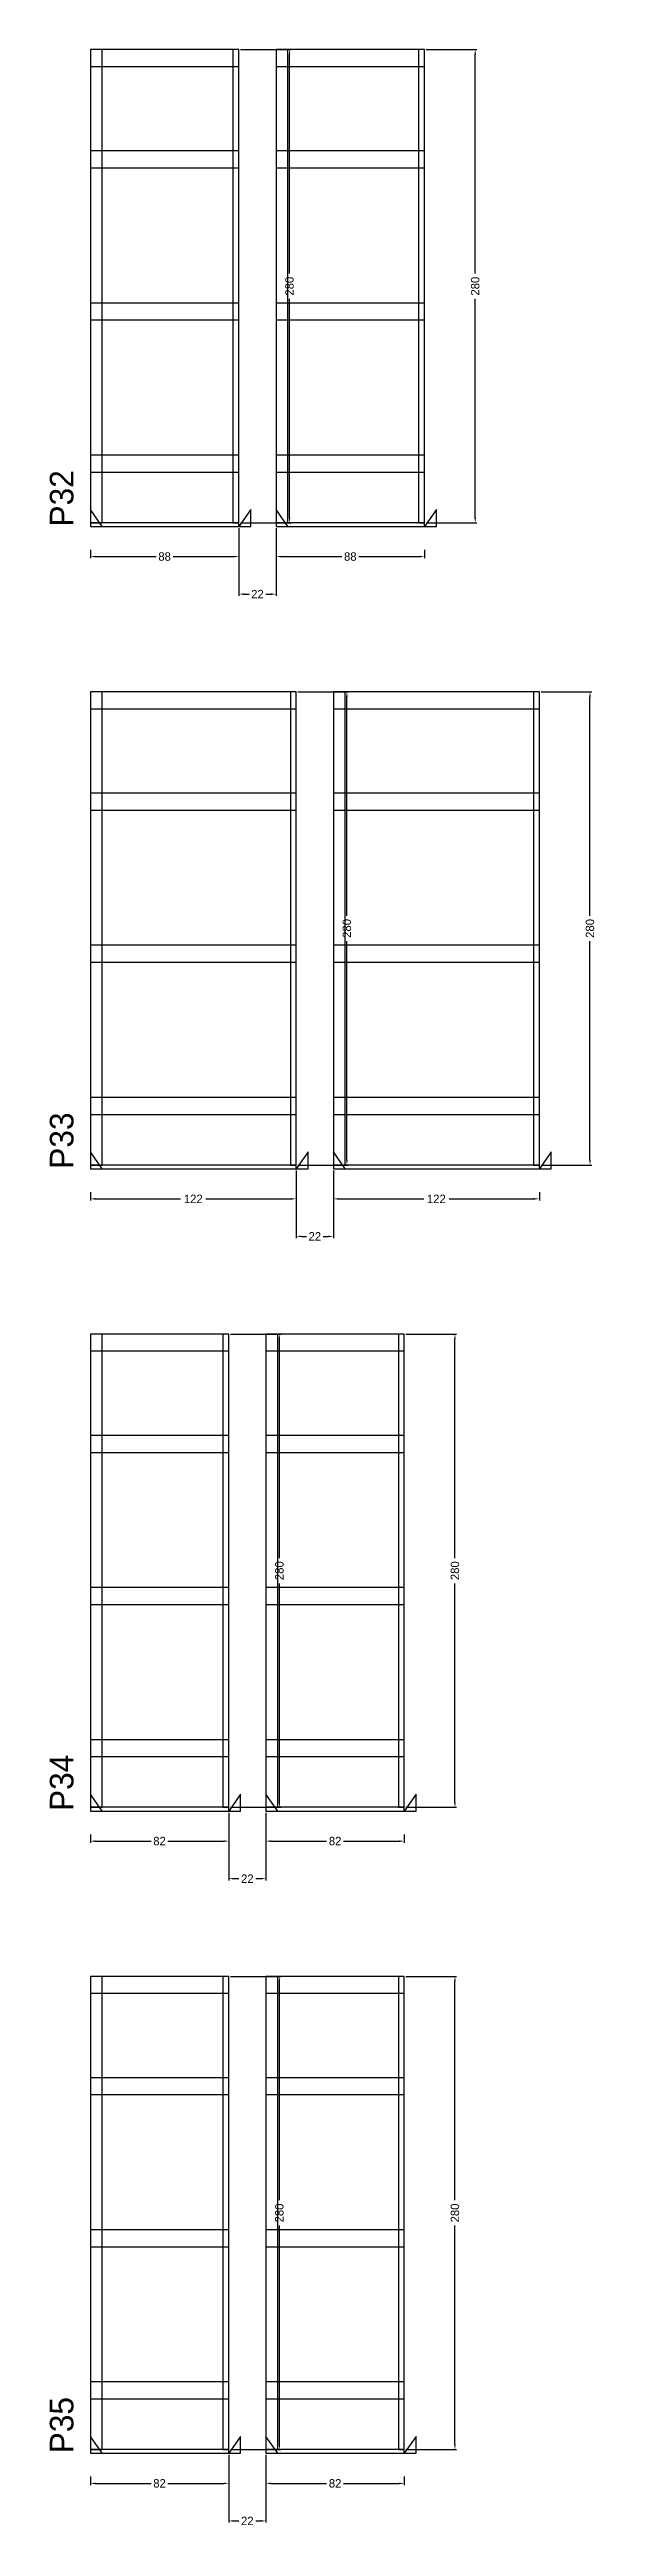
# Model space of a CAD drawing. Header units: centimetres. Extents: x -7000 to 4307, y -13306 to 295.
# Drawn here: x 3976 to 4299, y -12963 to -11498 of the extents above; entities that cross this region are included whole.
import ezdxf

# ---------------------------------------------------------------- set-up
doc = ezdxf.new("R2010")
doc.units = ezdxf.units.CM
for name, color, linetype in [('COTA', 241, 'Continuous'), ('NOMENCLATURA', 7, 'Continuous'), ('SARR_2.2x10', 60, 'Continuous'), ('SARR_2.2x7', 40, 'Continuous'), ('SARR_3.5x7', 81, 'Continuous')]:
    doc.layers.add(name, color=color, linetype=linetype)
doc.dimstyles.new('PAINEL-NOVA', dxfattribs={"dimtxt": 5, "dimasz": 3, "dimexe": 1, "dimexo": 1, "dimgap": 1, "dimtad": 1, "dimcen": 2.5, "dimazin": 3, "dimtfac": 1, "dimtmove": 0, "dimatfit": 3})

msp = doc.modelspace()

# ---------------------------------------------------------------- texts
at = {"layer": 'NOMENCLATURA'}
for s, p in [('P32', (3990, -11780)), ('P33', (3990, -12160)), ('P34', (3990, -12540)), ('P35', (3990, -12920))]:
    msp.add_text(s, height=14, rotation=90, dxfattribs=at).set_placement(p)

# ---------------------------------------------------------------- blocks, each defined once
blk = doc.blocks.new('_CLOSEDFILLED')
at = {"color": 0, "linetype": 'BYBLOCK'}
blk.add_solid([(-1, 0.16), (0, 0), (-1, -0.16)], dxfattribs=at)
blk = doc.blocks.new('*D1177')
for p, q in [((4000, -12933.8), (4000, -12938.8)), ((4003, -12937.8), (4036, -12937.8)), ((4046, -12937.8), (4079, -12937.8)), ((4082, -12933.8), (4082, -12938.8))]:
    blk.add_line(p, q)
at = {"layer": 'Defpoints'}
for p in [(4000, -12932.8), (4000, -12937.8), (4082, -12932.8)]:
    blk.add_point(p, dxfattribs=at)
at = {"layer": 'SARR_2.2x10', "xscale": 3, "yscale": 3, "rotation": 180}
blk.add_blockref('_CLOSEDFILLED', (4000, -12937.8), dxfattribs=at)
at = {"layer": 'SARR_2.2x10', "xscale": 3, "yscale": 3}
blk.add_blockref('_CLOSEDFILLED', (4082, -12937.8), dxfattribs=at)
at = {"layer": 'SARR_2.2x10', "insert": (4041, -12937.8), "char_height": 5, "attachment_point": 5}
blk.add_mtext('82', dxfattribs=at)
blk = doc.blocks.new('*D1178')
for p, q in [((4083, -12637.8), (4113, -12637.8)), ((4112, -12770.3), (4112, -12640.8)), ((4112, -12914.8), (4112, -12785.3)), ((4083, -12917.8), (4113, -12917.8))]:
    blk.add_line(p, q)
at = {"layer": 'Defpoints'}
for p in [(4082, -12637.8), (4082, -12917.8), (4112, -12917.8)]:
    blk.add_point(p, dxfattribs=at)
at = {"layer": 'SARR_2.2x10', "xscale": 3, "yscale": 3}
for p, rotation in [((4112, -12637.8), 90), ((4112, -12917.8), 270)]:
    blk.add_blockref('_CLOSEDFILLED', p, dxfattribs=dict(at, rotation=rotation))
at = {"layer": 'SARR_2.2x10', "insert": (4112, -12777.8), "char_height": 5, "attachment_point": 5, "rotation": 90}
blk.add_mtext('280', dxfattribs=at)
blk = doc.blocks.new('GRA-E')
at = {"layer": 'SARR_2.2x7'}
blk.add_lwpolyline([(0, 0), (7, 0), (0, 10)], close=True, dxfattribs=at)
blk = doc.blocks.new('GRA-D')
at = {"layer": 'SARR_2.2x7'}
blk.add_lwpolyline([(0, 0), (7, 0), (7, 10)], close=True, dxfattribs=at)
blk = doc.blocks.new('*D1179')
for p, q in [((4104, -12933.8), (4104, -12938.8)), ((4107, -12937.8), (4140, -12937.8)), ((4150, -12937.8), (4183, -12937.8)), ((4186, -12933.8), (4186, -12938.8))]:
    blk.add_line(p, q)
at = {"layer": 'Defpoints'}
for p in [(4104, -12932.8), (4104, -12937.8), (4186, -12932.8)]:
    blk.add_point(p, dxfattribs=at)
at = {"layer": 'SARR_2.2x10', "xscale": 3, "yscale": 3, "rotation": 180}
blk.add_blockref('_CLOSEDFILLED', (4104, -12937.8), dxfattribs=at)
at = {"layer": 'SARR_2.2x10', "xscale": 3, "yscale": 3}
blk.add_blockref('_CLOSEDFILLED', (4186, -12937.8), dxfattribs=at)
at = {"layer": 'SARR_2.2x10', "insert": (4145, -12937.8), "char_height": 5, "attachment_point": 5}
blk.add_mtext('82', dxfattribs=at)
blk = doc.blocks.new('*D1180')
for p, q in [((4187, -12637.8), (4217, -12637.8)), ((4216, -12770.3), (4216, -12640.8)), ((4216, -12914.8), (4216, -12785.3)), ((4187, -12917.8), (4217, -12917.8))]:
    blk.add_line(p, q)
at = {"layer": 'Defpoints'}
for p in [(4186, -12637.8), (4186, -12917.8), (4216, -12917.8)]:
    blk.add_point(p, dxfattribs=at)
at = {"layer": 'SARR_2.2x10', "xscale": 3, "yscale": 3}
for p, rotation in [((4216, -12637.8), 90), ((4216, -12917.8), 270)]:
    blk.add_blockref('_CLOSEDFILLED', p, dxfattribs=dict(at, rotation=rotation))
at = {"layer": 'SARR_2.2x10', "insert": (4216, -12777.8), "char_height": 5, "attachment_point": 5, "rotation": 90}
blk.add_mtext('280', dxfattribs=at)
blk = doc.blocks.new('*D1181')
for p, q in [((4187, -12637.8), (4217, -12637.8)), ((4216, -12770.3), (4216, -12640.8)), ((4216, -12914.8), (4216, -12785.3)), ((4187, -12917.8), (4217, -12917.8))]:
    blk.add_line(p, q)
at = {"layer": 'Defpoints'}
for p in [(4186, -12637.8), (4186, -12917.8), (4216, -12917.8)]:
    blk.add_point(p, dxfattribs=at)
at = {"layer": 'SARR_2.2x10', "xscale": 3, "yscale": 3}
for p, rotation in [((4216, -12637.8), 90), ((4216, -12917.8), 270)]:
    blk.add_blockref('_CLOSEDFILLED', p, dxfattribs=dict(at, rotation=rotation))
at = {"layer": 'SARR_2.2x10', "insert": (4216, -12777.8), "char_height": 5, "attachment_point": 5, "rotation": 90}
blk.add_mtext('280', dxfattribs=at)
blk = doc.blocks.new('*D1182')
for p, q in [((4187, -12637.8), (4217, -12637.8)), ((4216, -12770.3), (4216, -12640.8)), ((4216, -12914.8), (4216, -12785.3)), ((4187, -12917.8), (4217, -12917.8))]:
    blk.add_line(p, q)
at = {"layer": 'Defpoints'}
for p in [(4186, -12637.8), (4186, -12917.8), (4216, -12917.8)]:
    blk.add_point(p, dxfattribs=at)
at = {"layer": 'SARR_2.2x10', "xscale": 3, "yscale": 3}
for p, rotation in [((4216, -12637.8), 90), ((4216, -12917.8), 270)]:
    blk.add_blockref('_CLOSEDFILLED', p, dxfattribs=dict(at, rotation=rotation))
at = {"layer": 'SARR_2.2x10', "insert": (4216, -12777.8), "char_height": 5, "attachment_point": 5, "rotation": 90}
blk.add_mtext('280', dxfattribs=at)
blk = doc.blocks.new('*D1183')
for p, q in [((4187, -12637.8), (4217, -12637.8)), ((4216, -12770.3), (4216, -12640.8)), ((4216, -12914.8), (4216, -12785.3)), ((4187, -12917.8), (4217, -12917.8))]:
    blk.add_line(p, q)
at = {"layer": 'Defpoints'}
for p in [(4186, -12637.8), (4186, -12917.8), (4216, -12917.8)]:
    blk.add_point(p, dxfattribs=at)
at = {"layer": 'SARR_2.2x10', "xscale": 3, "yscale": 3}
for p, rotation in [((4216, -12637.8), 90), ((4216, -12917.8), 270)]:
    blk.add_blockref('_CLOSEDFILLED', p, dxfattribs=dict(at, rotation=rotation))
at = {"layer": 'SARR_2.2x10', "insert": (4216, -12777.8), "char_height": 5, "attachment_point": 5, "rotation": 90}
blk.add_mtext('280', dxfattribs=at)
blk = doc.blocks.new('*D1184')
for p, q in [((4187, -12637.8), (4217, -12637.8)), ((4216, -12770.3), (4216, -12640.8)), ((4216, -12914.8), (4216, -12785.3)), ((4187, -12917.8), (4217, -12917.8))]:
    blk.add_line(p, q)
at = {"layer": 'Defpoints'}
for p in [(4186, -12637.8), (4186, -12917.8), (4216, -12917.8)]:
    blk.add_point(p, dxfattribs=at)
at = {"layer": 'SARR_2.2x10', "xscale": 3, "yscale": 3}
for p, rotation in [((4216, -12637.8), 90), ((4216, -12917.8), 270)]:
    blk.add_blockref('_CLOSEDFILLED', p, dxfattribs=dict(at, rotation=rotation))
at = {"layer": 'SARR_2.2x10', "insert": (4216, -12777.8), "char_height": 5, "attachment_point": 5, "rotation": 90}
blk.add_mtext('280', dxfattribs=at)
blk = doc.blocks.new('*D1185')
for p, q in [((4187, -12637.8), (4217, -12637.8)), ((4216, -12770.3), (4216, -12640.8)), ((4216, -12914.8), (4216, -12785.3)), ((4187, -12917.8), (4217, -12917.8))]:
    blk.add_line(p, q)
at = {"layer": 'Defpoints'}
for p in [(4186, -12637.8), (4186, -12917.8), (4216, -12917.8)]:
    blk.add_point(p, dxfattribs=at)
at = {"layer": 'SARR_2.2x10', "xscale": 3, "yscale": 3}
for p, rotation in [((4216, -12637.8), 90), ((4216, -12917.8), 270)]:
    blk.add_blockref('_CLOSEDFILLED', p, dxfattribs=dict(at, rotation=rotation))
at = {"layer": 'SARR_2.2x10', "insert": (4216, -12777.8), "char_height": 5, "attachment_point": 5, "rotation": 90}
blk.add_mtext('280', dxfattribs=at)
blk = doc.blocks.new('*D1186')
for p, q in [((4187, -12637.8), (4217, -12637.8)), ((4216, -12770.3), (4216, -12640.8)), ((4216, -12914.8), (4216, -12785.3)), ((4187, -12917.8), (4217, -12917.8))]:
    blk.add_line(p, q)
at = {"layer": 'Defpoints'}
for p in [(4186, -12637.8), (4186, -12917.8), (4216, -12917.8)]:
    blk.add_point(p, dxfattribs=at)
at = {"layer": 'SARR_2.2x10', "xscale": 3, "yscale": 3}
for p, rotation in [((4216, -12637.8), 90), ((4216, -12917.8), 270)]:
    blk.add_blockref('_CLOSEDFILLED', p, dxfattribs=dict(at, rotation=rotation))
at = {"layer": 'SARR_2.2x10', "insert": (4216, -12777.8), "char_height": 5, "attachment_point": 5, "rotation": 90}
blk.add_mtext('280', dxfattribs=at)
blk = doc.blocks.new('*D1187')
for p, q in [((4187, -12637.8), (4217, -12637.8)), ((4216, -12770.3), (4216, -12640.8)), ((4216, -12914.8), (4216, -12785.3)), ((4187, -12917.8), (4217, -12917.8))]:
    blk.add_line(p, q)
at = {"layer": 'Defpoints'}
for p in [(4186, -12637.8), (4186, -12917.8), (4216, -12917.8)]:
    blk.add_point(p, dxfattribs=at)
at = {"layer": 'SARR_2.2x10', "xscale": 3, "yscale": 3}
for p, rotation in [((4216, -12637.8), 90), ((4216, -12917.8), 270)]:
    blk.add_blockref('_CLOSEDFILLED', p, dxfattribs=dict(at, rotation=rotation))
at = {"layer": 'SARR_2.2x10', "insert": (4216, -12777.8), "char_height": 5, "attachment_point": 5, "rotation": 90}
blk.add_mtext('280', dxfattribs=at)
blk = doc.blocks.new('*D1188')
for p, q in [((4187, -12637.8), (4217, -12637.8)), ((4216, -12770.3), (4216, -12640.8)), ((4216, -12914.8), (4216, -12785.3)), ((4187, -12917.8), (4217, -12917.8))]:
    blk.add_line(p, q)
at = {"layer": 'Defpoints'}
for p in [(4186, -12637.8), (4186, -12917.8), (4216, -12917.8)]:
    blk.add_point(p, dxfattribs=at)
at = {"layer": 'SARR_2.2x10', "xscale": 3, "yscale": 3}
for p, rotation in [((4216, -12637.8), 90), ((4216, -12917.8), 270)]:
    blk.add_blockref('_CLOSEDFILLED', p, dxfattribs=dict(at, rotation=rotation))
at = {"layer": 'SARR_2.2x10', "insert": (4216, -12777.8), "char_height": 5, "attachment_point": 5, "rotation": 90}
blk.add_mtext('280', dxfattribs=at)
blk = doc.blocks.new('*D1189')
for p, q in [((4187, -12637.8), (4217, -12637.8)), ((4216, -12770.3), (4216, -12640.8)), ((4216, -12914.8), (4216, -12785.3)), ((4187, -12917.8), (4217, -12917.8))]:
    blk.add_line(p, q)
at = {"layer": 'Defpoints'}
for p in [(4186, -12637.8), (4186, -12917.8), (4216, -12917.8)]:
    blk.add_point(p, dxfattribs=at)
at = {"layer": 'SARR_2.2x10', "xscale": 3, "yscale": 3}
for p, rotation in [((4216, -12637.8), 90), ((4216, -12917.8), 270)]:
    blk.add_blockref('_CLOSEDFILLED', p, dxfattribs=dict(at, rotation=rotation))
at = {"layer": 'SARR_2.2x10', "insert": (4216, -12777.8), "char_height": 5, "attachment_point": 5, "rotation": 90}
blk.add_mtext('280', dxfattribs=at)
blk = doc.blocks.new('*D1190')
for p, q in [((4082, -12921), (4082, -12961)), ((4104, -12921), (4104, -12961)), ((4085, -12960), (4088, -12960)), ((4098, -12960), (4101, -12960))]:
    blk.add_line(p, q)
at = {"layer": 'Defpoints'}
for p in [(4082, -12920), (4104, -12920), (4082, -12960)]:
    blk.add_point(p, dxfattribs=at)
at = {"layer": 'COTA', "xscale": 3, "yscale": 3, "rotation": 180}
blk.add_blockref('_CLOSEDFILLED', (4082, -12960), dxfattribs=at)
at = {"layer": 'COTA', "xscale": 3, "yscale": 3}
blk.add_blockref('_CLOSEDFILLED', (4104, -12960), dxfattribs=at)
at = {"layer": 'COTA', "insert": (4093, -12960), "char_height": 5, "attachment_point": 5}
blk.add_mtext('22', dxfattribs=at)
blk = doc.blocks.new('*D1143')
for p, q in [((4000, -12553.8), (4000, -12558.8)), ((4003, -12557.8), (4036, -12557.8)), ((4046, -12557.8), (4079, -12557.8)), ((4082, -12553.8), (4082, -12558.8))]:
    blk.add_line(p, q)
at = {"layer": 'Defpoints'}
for p in [(4000, -12552.8), (4000, -12557.8), (4082, -12552.8)]:
    blk.add_point(p, dxfattribs=at)
at = {"layer": 'SARR_2.2x10', "xscale": 3, "yscale": 3, "rotation": 180}
blk.add_blockref('_CLOSEDFILLED', (4000, -12557.8), dxfattribs=at)
at = {"layer": 'SARR_2.2x10', "xscale": 3, "yscale": 3}
blk.add_blockref('_CLOSEDFILLED', (4082, -12557.8), dxfattribs=at)
at = {"layer": 'SARR_2.2x10', "insert": (4041, -12557.8), "char_height": 5, "attachment_point": 5}
blk.add_mtext('82', dxfattribs=at)
blk = doc.blocks.new('*D1144')
for p, q in [((4083, -12257.8), (4113, -12257.8)), ((4112, -12390.3), (4112, -12260.8)), ((4112, -12534.8), (4112, -12405.3)), ((4083, -12537.8), (4113, -12537.8))]:
    blk.add_line(p, q)
at = {"layer": 'Defpoints'}
for p in [(4082, -12257.8), (4082, -12537.8), (4112, -12537.8)]:
    blk.add_point(p, dxfattribs=at)
at = {"layer": 'SARR_2.2x10', "xscale": 3, "yscale": 3}
for p, rotation in [((4112, -12257.8), 90), ((4112, -12537.8), 270)]:
    blk.add_blockref('_CLOSEDFILLED', p, dxfattribs=dict(at, rotation=rotation))
at = {"layer": 'SARR_2.2x10', "insert": (4112, -12397.8), "char_height": 5, "attachment_point": 5, "rotation": 90}
blk.add_mtext('280', dxfattribs=at)
blk = doc.blocks.new('*D1145')
for p, q in [((4104, -12553.8), (4104, -12558.8)), ((4107, -12557.8), (4140, -12557.8)), ((4150, -12557.8), (4183, -12557.8)), ((4186, -12553.8), (4186, -12558.8))]:
    blk.add_line(p, q)
at = {"layer": 'Defpoints'}
for p in [(4104, -12552.8), (4104, -12557.8), (4186, -12552.8)]:
    blk.add_point(p, dxfattribs=at)
at = {"layer": 'SARR_2.2x10', "xscale": 3, "yscale": 3, "rotation": 180}
blk.add_blockref('_CLOSEDFILLED', (4104, -12557.8), dxfattribs=at)
at = {"layer": 'SARR_2.2x10', "xscale": 3, "yscale": 3}
blk.add_blockref('_CLOSEDFILLED', (4186, -12557.8), dxfattribs=at)
at = {"layer": 'SARR_2.2x10', "insert": (4145, -12557.8), "char_height": 5, "attachment_point": 5}
blk.add_mtext('82', dxfattribs=at)
blk = doc.blocks.new('*D1146')
for p, q in [((4187, -12257.8), (4217, -12257.8)), ((4216, -12390.3), (4216, -12260.8)), ((4216, -12534.8), (4216, -12405.3)), ((4187, -12537.8), (4217, -12537.8))]:
    blk.add_line(p, q)
at = {"layer": 'Defpoints'}
for p in [(4186, -12257.8), (4186, -12537.8), (4216, -12537.8)]:
    blk.add_point(p, dxfattribs=at)
at = {"layer": 'SARR_2.2x10', "xscale": 3, "yscale": 3}
for p, rotation in [((4216, -12257.8), 90), ((4216, -12537.8), 270)]:
    blk.add_blockref('_CLOSEDFILLED', p, dxfattribs=dict(at, rotation=rotation))
at = {"layer": 'SARR_2.2x10', "insert": (4216, -12397.8), "char_height": 5, "attachment_point": 5, "rotation": 90}
blk.add_mtext('280', dxfattribs=at)
blk = doc.blocks.new('*D1147')
for p, q in [((4187, -12257.8), (4217, -12257.8)), ((4216, -12390.3), (4216, -12260.8)), ((4216, -12534.8), (4216, -12405.3)), ((4187, -12537.8), (4217, -12537.8))]:
    blk.add_line(p, q)
at = {"layer": 'Defpoints'}
for p in [(4186, -12257.8), (4186, -12537.8), (4216, -12537.8)]:
    blk.add_point(p, dxfattribs=at)
at = {"layer": 'SARR_2.2x10', "xscale": 3, "yscale": 3}
for p, rotation in [((4216, -12257.8), 90), ((4216, -12537.8), 270)]:
    blk.add_blockref('_CLOSEDFILLED', p, dxfattribs=dict(at, rotation=rotation))
at = {"layer": 'SARR_2.2x10', "insert": (4216, -12397.8), "char_height": 5, "attachment_point": 5, "rotation": 90}
blk.add_mtext('280', dxfattribs=at)
blk = doc.blocks.new('*D1148')
for p, q in [((4187, -12257.8), (4217, -12257.8)), ((4216, -12390.3), (4216, -12260.8)), ((4216, -12534.8), (4216, -12405.3)), ((4187, -12537.8), (4217, -12537.8))]:
    blk.add_line(p, q)
at = {"layer": 'Defpoints'}
for p in [(4186, -12257.8), (4186, -12537.8), (4216, -12537.8)]:
    blk.add_point(p, dxfattribs=at)
at = {"layer": 'SARR_2.2x10', "xscale": 3, "yscale": 3}
for p, rotation in [((4216, -12257.8), 90), ((4216, -12537.8), 270)]:
    blk.add_blockref('_CLOSEDFILLED', p, dxfattribs=dict(at, rotation=rotation))
at = {"layer": 'SARR_2.2x10', "insert": (4216, -12397.8), "char_height": 5, "attachment_point": 5, "rotation": 90}
blk.add_mtext('280', dxfattribs=at)
blk = doc.blocks.new('*D1149')
for p, q in [((4187, -12257.8), (4217, -12257.8)), ((4216, -12390.3), (4216, -12260.8)), ((4216, -12534.8), (4216, -12405.3)), ((4187, -12537.8), (4217, -12537.8))]:
    blk.add_line(p, q)
at = {"layer": 'Defpoints'}
for p in [(4186, -12257.8), (4186, -12537.8), (4216, -12537.8)]:
    blk.add_point(p, dxfattribs=at)
at = {"layer": 'SARR_2.2x10', "xscale": 3, "yscale": 3}
for p, rotation in [((4216, -12257.8), 90), ((4216, -12537.8), 270)]:
    blk.add_blockref('_CLOSEDFILLED', p, dxfattribs=dict(at, rotation=rotation))
at = {"layer": 'SARR_2.2x10', "insert": (4216, -12397.8), "char_height": 5, "attachment_point": 5, "rotation": 90}
blk.add_mtext('280', dxfattribs=at)
blk = doc.blocks.new('*D1150')
for p, q in [((4187, -12257.8), (4217, -12257.8)), ((4216, -12390.3), (4216, -12260.8)), ((4216, -12534.8), (4216, -12405.3)), ((4187, -12537.8), (4217, -12537.8))]:
    blk.add_line(p, q)
at = {"layer": 'Defpoints'}
for p in [(4186, -12257.8), (4186, -12537.8), (4216, -12537.8)]:
    blk.add_point(p, dxfattribs=at)
at = {"layer": 'SARR_2.2x10', "xscale": 3, "yscale": 3}
for p, rotation in [((4216, -12257.8), 90), ((4216, -12537.8), 270)]:
    blk.add_blockref('_CLOSEDFILLED', p, dxfattribs=dict(at, rotation=rotation))
at = {"layer": 'SARR_2.2x10', "insert": (4216, -12397.8), "char_height": 5, "attachment_point": 5, "rotation": 90}
blk.add_mtext('280', dxfattribs=at)
blk = doc.blocks.new('*D1151')
for p, q in [((4187, -12257.8), (4217, -12257.8)), ((4216, -12390.3), (4216, -12260.8)), ((4216, -12534.8), (4216, -12405.3)), ((4187, -12537.8), (4217, -12537.8))]:
    blk.add_line(p, q)
at = {"layer": 'Defpoints'}
for p in [(4186, -12257.8), (4186, -12537.8), (4216, -12537.8)]:
    blk.add_point(p, dxfattribs=at)
at = {"layer": 'SARR_2.2x10', "xscale": 3, "yscale": 3}
for p, rotation in [((4216, -12257.8), 90), ((4216, -12537.8), 270)]:
    blk.add_blockref('_CLOSEDFILLED', p, dxfattribs=dict(at, rotation=rotation))
at = {"layer": 'SARR_2.2x10', "insert": (4216, -12397.8), "char_height": 5, "attachment_point": 5, "rotation": 90}
blk.add_mtext('280', dxfattribs=at)
blk = doc.blocks.new('*D1152')
for p, q in [((4187, -12257.8), (4217, -12257.8)), ((4216, -12390.3), (4216, -12260.8)), ((4216, -12534.8), (4216, -12405.3)), ((4187, -12537.8), (4217, -12537.8))]:
    blk.add_line(p, q)
at = {"layer": 'Defpoints'}
for p in [(4186, -12257.8), (4186, -12537.8), (4216, -12537.8)]:
    blk.add_point(p, dxfattribs=at)
at = {"layer": 'SARR_2.2x10', "xscale": 3, "yscale": 3}
for p, rotation in [((4216, -12257.8), 90), ((4216, -12537.8), 270)]:
    blk.add_blockref('_CLOSEDFILLED', p, dxfattribs=dict(at, rotation=rotation))
at = {"layer": 'SARR_2.2x10', "insert": (4216, -12397.8), "char_height": 5, "attachment_point": 5, "rotation": 90}
blk.add_mtext('280', dxfattribs=at)
blk = doc.blocks.new('*D1153')
for p, q in [((4187, -12257.8), (4217, -12257.8)), ((4216, -12390.3), (4216, -12260.8)), ((4216, -12534.8), (4216, -12405.3)), ((4187, -12537.8), (4217, -12537.8))]:
    blk.add_line(p, q)
at = {"layer": 'Defpoints'}
for p in [(4186, -12257.8), (4186, -12537.8), (4216, -12537.8)]:
    blk.add_point(p, dxfattribs=at)
at = {"layer": 'SARR_2.2x10', "xscale": 3, "yscale": 3}
for p, rotation in [((4216, -12257.8), 90), ((4216, -12537.8), 270)]:
    blk.add_blockref('_CLOSEDFILLED', p, dxfattribs=dict(at, rotation=rotation))
at = {"layer": 'SARR_2.2x10', "insert": (4216, -12397.8), "char_height": 5, "attachment_point": 5, "rotation": 90}
blk.add_mtext('280', dxfattribs=at)
blk = doc.blocks.new('*D1154')
for p, q in [((4187, -12257.8), (4217, -12257.8)), ((4216, -12390.3), (4216, -12260.8)), ((4216, -12534.8), (4216, -12405.3)), ((4187, -12537.8), (4217, -12537.8))]:
    blk.add_line(p, q)
at = {"layer": 'Defpoints'}
for p in [(4186, -12257.8), (4186, -12537.8), (4216, -12537.8)]:
    blk.add_point(p, dxfattribs=at)
at = {"layer": 'SARR_2.2x10', "xscale": 3, "yscale": 3}
for p, rotation in [((4216, -12257.8), 90), ((4216, -12537.8), 270)]:
    blk.add_blockref('_CLOSEDFILLED', p, dxfattribs=dict(at, rotation=rotation))
at = {"layer": 'SARR_2.2x10', "insert": (4216, -12397.8), "char_height": 5, "attachment_point": 5, "rotation": 90}
blk.add_mtext('280', dxfattribs=at)
blk = doc.blocks.new('*D1155')
for p, q in [((4187, -12257.8), (4217, -12257.8)), ((4216, -12390.3), (4216, -12260.8)), ((4216, -12534.8), (4216, -12405.3)), ((4187, -12537.8), (4217, -12537.8))]:
    blk.add_line(p, q)
at = {"layer": 'Defpoints'}
for p in [(4186, -12257.8), (4186, -12537.8), (4216, -12537.8)]:
    blk.add_point(p, dxfattribs=at)
at = {"layer": 'SARR_2.2x10', "xscale": 3, "yscale": 3}
for p, rotation in [((4216, -12257.8), 90), ((4216, -12537.8), 270)]:
    blk.add_blockref('_CLOSEDFILLED', p, dxfattribs=dict(at, rotation=rotation))
at = {"layer": 'SARR_2.2x10', "insert": (4216, -12397.8), "char_height": 5, "attachment_point": 5, "rotation": 90}
blk.add_mtext('280', dxfattribs=at)
blk = doc.blocks.new('*D1156')
for p, q in [((4082, -12541), (4082, -12581)), ((4104, -12541), (4104, -12581)), ((4085, -12580), (4088, -12580)), ((4098, -12580), (4101, -12580))]:
    blk.add_line(p, q)
at = {"layer": 'Defpoints'}
for p in [(4082, -12540), (4104, -12540), (4082, -12580)]:
    blk.add_point(p, dxfattribs=at)
at = {"layer": 'COTA', "xscale": 3, "yscale": 3, "rotation": 180}
blk.add_blockref('_CLOSEDFILLED', (4082, -12580), dxfattribs=at)
at = {"layer": 'COTA', "xscale": 3, "yscale": 3}
blk.add_blockref('_CLOSEDFILLED', (4104, -12580), dxfattribs=at)
at = {"layer": 'COTA', "insert": (4093, -12580), "char_height": 5, "attachment_point": 5}
blk.add_mtext('22', dxfattribs=at)
blk = doc.blocks.new('*D1109')
for p, q in [((4000, -12173.8), (4000, -12178.8)), ((4003, -12177.8), (4053.5, -12177.8)), ((4068.5, -12177.8), (4119, -12177.8)), ((4122, -12173.8), (4122, -12178.8))]:
    blk.add_line(p, q)
at = {"layer": 'Defpoints'}
for p in [(4000, -12172.8), (4000, -12177.8), (4122, -12172.8)]:
    blk.add_point(p, dxfattribs=at)
at = {"layer": 'SARR_2.2x10', "xscale": 3, "yscale": 3, "rotation": 180}
blk.add_blockref('_CLOSEDFILLED', (4000, -12177.8), dxfattribs=at)
at = {"layer": 'SARR_2.2x10', "xscale": 3, "yscale": 3}
blk.add_blockref('_CLOSEDFILLED', (4122, -12177.8), dxfattribs=at)
at = {"layer": 'SARR_2.2x10', "insert": (4061, -12177.8), "char_height": 5, "attachment_point": 5}
blk.add_mtext('122', dxfattribs=at)
blk = doc.blocks.new('*D1110')
for p, q in [((4123, -11877.8), (4153, -11877.8)), ((4152, -12010.3), (4152, -11880.8)), ((4152, -12154.8), (4152, -12025.3)), ((4123, -12157.8), (4153, -12157.8))]:
    blk.add_line(p, q)
at = {"layer": 'Defpoints'}
for p in [(4122, -11877.8), (4122, -12157.8), (4152, -12157.8)]:
    blk.add_point(p, dxfattribs=at)
at = {"layer": 'SARR_2.2x10', "xscale": 3, "yscale": 3}
for p, rotation in [((4152, -11877.8), 90), ((4152, -12157.8), 270)]:
    blk.add_blockref('_CLOSEDFILLED', p, dxfattribs=dict(at, rotation=rotation))
at = {"layer": 'SARR_2.2x10', "insert": (4152, -12017.8), "char_height": 5, "attachment_point": 5, "rotation": 90}
blk.add_mtext('280', dxfattribs=at)
blk = doc.blocks.new('*D1111')
for p, q in [((4144, -12173.8), (4144, -12178.8)), ((4147, -12177.8), (4197.5, -12177.8)), ((4212.5, -12177.8), (4263, -12177.8)), ((4266, -12173.8), (4266, -12178.8))]:
    blk.add_line(p, q)
at = {"layer": 'Defpoints'}
for p in [(4144, -12172.8), (4144, -12177.8), (4266, -12172.8)]:
    blk.add_point(p, dxfattribs=at)
at = {"layer": 'SARR_2.2x10', "xscale": 3, "yscale": 3, "rotation": 180}
blk.add_blockref('_CLOSEDFILLED', (4144, -12177.8), dxfattribs=at)
at = {"layer": 'SARR_2.2x10', "xscale": 3, "yscale": 3}
blk.add_blockref('_CLOSEDFILLED', (4266, -12177.8), dxfattribs=at)
at = {"layer": 'SARR_2.2x10', "insert": (4205, -12177.8), "char_height": 5, "attachment_point": 5}
blk.add_mtext('122', dxfattribs=at)
blk = doc.blocks.new('*D1112')
for p, q in [((4267, -11877.8), (4297, -11877.8)), ((4296, -12010.3), (4296, -11880.8)), ((4296, -12154.8), (4296, -12025.3)), ((4267, -12157.8), (4297, -12157.8))]:
    blk.add_line(p, q)
at = {"layer": 'Defpoints'}
for p in [(4266, -11877.8), (4266, -12157.8), (4296, -12157.8)]:
    blk.add_point(p, dxfattribs=at)
at = {"layer": 'SARR_2.2x10', "xscale": 3, "yscale": 3}
for p, rotation in [((4296, -11877.8), 90), ((4296, -12157.8), 270)]:
    blk.add_blockref('_CLOSEDFILLED', p, dxfattribs=dict(at, rotation=rotation))
at = {"layer": 'SARR_2.2x10', "insert": (4296, -12017.8), "char_height": 5, "attachment_point": 5, "rotation": 90}
blk.add_mtext('280', dxfattribs=at)
blk = doc.blocks.new('*D1113')
for p, q in [((4267, -11877.8), (4297, -11877.8)), ((4296, -12010.3), (4296, -11880.8)), ((4296, -12154.8), (4296, -12025.3)), ((4267, -12157.8), (4297, -12157.8))]:
    blk.add_line(p, q)
at = {"layer": 'Defpoints'}
for p in [(4266, -11877.8), (4266, -12157.8), (4296, -12157.8)]:
    blk.add_point(p, dxfattribs=at)
at = {"layer": 'SARR_2.2x10', "xscale": 3, "yscale": 3}
for p, rotation in [((4296, -11877.8), 90), ((4296, -12157.8), 270)]:
    blk.add_blockref('_CLOSEDFILLED', p, dxfattribs=dict(at, rotation=rotation))
at = {"layer": 'SARR_2.2x10', "insert": (4296, -12017.8), "char_height": 5, "attachment_point": 5, "rotation": 90}
blk.add_mtext('280', dxfattribs=at)
blk = doc.blocks.new('*D1114')
for p, q in [((4267, -11877.8), (4297, -11877.8)), ((4296, -12010.3), (4296, -11880.8)), ((4296, -12154.8), (4296, -12025.3)), ((4267, -12157.8), (4297, -12157.8))]:
    blk.add_line(p, q)
at = {"layer": 'Defpoints'}
for p in [(4266, -11877.8), (4266, -12157.8), (4296, -12157.8)]:
    blk.add_point(p, dxfattribs=at)
at = {"layer": 'SARR_2.2x10', "xscale": 3, "yscale": 3}
for p, rotation in [((4296, -11877.8), 90), ((4296, -12157.8), 270)]:
    blk.add_blockref('_CLOSEDFILLED', p, dxfattribs=dict(at, rotation=rotation))
at = {"layer": 'SARR_2.2x10', "insert": (4296, -12017.8), "char_height": 5, "attachment_point": 5, "rotation": 90}
blk.add_mtext('280', dxfattribs=at)
blk = doc.blocks.new('*D1115')
for p, q in [((4267, -11877.8), (4297, -11877.8)), ((4296, -12010.3), (4296, -11880.8)), ((4296, -12154.8), (4296, -12025.3)), ((4267, -12157.8), (4297, -12157.8))]:
    blk.add_line(p, q)
at = {"layer": 'Defpoints'}
for p in [(4266, -11877.8), (4266, -12157.8), (4296, -12157.8)]:
    blk.add_point(p, dxfattribs=at)
at = {"layer": 'SARR_2.2x10', "xscale": 3, "yscale": 3}
for p, rotation in [((4296, -11877.8), 90), ((4296, -12157.8), 270)]:
    blk.add_blockref('_CLOSEDFILLED', p, dxfattribs=dict(at, rotation=rotation))
at = {"layer": 'SARR_2.2x10', "insert": (4296, -12017.8), "char_height": 5, "attachment_point": 5, "rotation": 90}
blk.add_mtext('280', dxfattribs=at)
blk = doc.blocks.new('*D1116')
for p, q in [((4267, -11877.8), (4297, -11877.8)), ((4296, -12010.3), (4296, -11880.8)), ((4296, -12154.8), (4296, -12025.3)), ((4267, -12157.8), (4297, -12157.8))]:
    blk.add_line(p, q)
at = {"layer": 'Defpoints'}
for p in [(4266, -11877.8), (4266, -12157.8), (4296, -12157.8)]:
    blk.add_point(p, dxfattribs=at)
at = {"layer": 'SARR_2.2x10', "xscale": 3, "yscale": 3}
for p, rotation in [((4296, -11877.8), 90), ((4296, -12157.8), 270)]:
    blk.add_blockref('_CLOSEDFILLED', p, dxfattribs=dict(at, rotation=rotation))
at = {"layer": 'SARR_2.2x10', "insert": (4296, -12017.8), "char_height": 5, "attachment_point": 5, "rotation": 90}
blk.add_mtext('280', dxfattribs=at)
blk = doc.blocks.new('*D1117')
for p, q in [((4267, -11877.8), (4297, -11877.8)), ((4296, -12010.3), (4296, -11880.8)), ((4296, -12154.8), (4296, -12025.3)), ((4267, -12157.8), (4297, -12157.8))]:
    blk.add_line(p, q)
at = {"layer": 'Defpoints'}
for p in [(4266, -11877.8), (4266, -12157.8), (4296, -12157.8)]:
    blk.add_point(p, dxfattribs=at)
at = {"layer": 'SARR_2.2x10', "xscale": 3, "yscale": 3}
for p, rotation in [((4296, -11877.8), 90), ((4296, -12157.8), 270)]:
    blk.add_blockref('_CLOSEDFILLED', p, dxfattribs=dict(at, rotation=rotation))
at = {"layer": 'SARR_2.2x10', "insert": (4296, -12017.8), "char_height": 5, "attachment_point": 5, "rotation": 90}
blk.add_mtext('280', dxfattribs=at)
blk = doc.blocks.new('*D1118')
for p, q in [((4267, -11877.8), (4297, -11877.8)), ((4296, -12010.3), (4296, -11880.8)), ((4296, -12154.8), (4296, -12025.3)), ((4267, -12157.8), (4297, -12157.8))]:
    blk.add_line(p, q)
at = {"layer": 'Defpoints'}
for p in [(4266, -11877.8), (4266, -12157.8), (4296, -12157.8)]:
    blk.add_point(p, dxfattribs=at)
at = {"layer": 'SARR_2.2x10', "xscale": 3, "yscale": 3}
for p, rotation in [((4296, -11877.8), 90), ((4296, -12157.8), 270)]:
    blk.add_blockref('_CLOSEDFILLED', p, dxfattribs=dict(at, rotation=rotation))
at = {"layer": 'SARR_2.2x10', "insert": (4296, -12017.8), "char_height": 5, "attachment_point": 5, "rotation": 90}
blk.add_mtext('280', dxfattribs=at)
blk = doc.blocks.new('*D1119')
for p, q in [((4267, -11877.8), (4297, -11877.8)), ((4296, -12010.3), (4296, -11880.8)), ((4296, -12154.8), (4296, -12025.3)), ((4267, -12157.8), (4297, -12157.8))]:
    blk.add_line(p, q)
at = {"layer": 'Defpoints'}
for p in [(4266, -11877.8), (4266, -12157.8), (4296, -12157.8)]:
    blk.add_point(p, dxfattribs=at)
at = {"layer": 'SARR_2.2x10', "xscale": 3, "yscale": 3}
for p, rotation in [((4296, -11877.8), 90), ((4296, -12157.8), 270)]:
    blk.add_blockref('_CLOSEDFILLED', p, dxfattribs=dict(at, rotation=rotation))
at = {"layer": 'SARR_2.2x10', "insert": (4296, -12017.8), "char_height": 5, "attachment_point": 5, "rotation": 90}
blk.add_mtext('280', dxfattribs=at)
blk = doc.blocks.new('*D1120')
for p, q in [((4267, -11877.8), (4297, -11877.8)), ((4296, -12010.3), (4296, -11880.8)), ((4296, -12154.8), (4296, -12025.3)), ((4267, -12157.8), (4297, -12157.8))]:
    blk.add_line(p, q)
at = {"layer": 'Defpoints'}
for p in [(4266, -11877.8), (4266, -12157.8), (4296, -12157.8)]:
    blk.add_point(p, dxfattribs=at)
at = {"layer": 'SARR_2.2x10', "xscale": 3, "yscale": 3}
for p, rotation in [((4296, -11877.8), 90), ((4296, -12157.8), 270)]:
    blk.add_blockref('_CLOSEDFILLED', p, dxfattribs=dict(at, rotation=rotation))
at = {"layer": 'SARR_2.2x10', "insert": (4296, -12017.8), "char_height": 5, "attachment_point": 5, "rotation": 90}
blk.add_mtext('280', dxfattribs=at)
blk = doc.blocks.new('*D1121')
for p, q in [((4267, -11877.8), (4297, -11877.8)), ((4296, -12010.3), (4296, -11880.8)), ((4296, -12154.8), (4296, -12025.3)), ((4267, -12157.8), (4297, -12157.8))]:
    blk.add_line(p, q)
at = {"layer": 'Defpoints'}
for p in [(4266, -11877.8), (4266, -12157.8), (4296, -12157.8)]:
    blk.add_point(p, dxfattribs=at)
at = {"layer": 'SARR_2.2x10', "xscale": 3, "yscale": 3}
for p, rotation in [((4296, -11877.8), 90), ((4296, -12157.8), 270)]:
    blk.add_blockref('_CLOSEDFILLED', p, dxfattribs=dict(at, rotation=rotation))
at = {"layer": 'SARR_2.2x10', "insert": (4296, -12017.8), "char_height": 5, "attachment_point": 5, "rotation": 90}
blk.add_mtext('280', dxfattribs=at)
blk = doc.blocks.new('*D1122')
for p, q in [((4122, -12161), (4122, -12201)), ((4144, -12161), (4144, -12201)), ((4125, -12200), (4128, -12200)), ((4138, -12200), (4141, -12200))]:
    blk.add_line(p, q)
at = {"layer": 'Defpoints'}
for p in [(4122, -12160), (4144, -12160), (4122, -12200)]:
    blk.add_point(p, dxfattribs=at)
at = {"layer": 'COTA', "xscale": 3, "yscale": 3, "rotation": 180}
blk.add_blockref('_CLOSEDFILLED', (4122, -12200), dxfattribs=at)
at = {"layer": 'COTA', "xscale": 3, "yscale": 3}
blk.add_blockref('_CLOSEDFILLED', (4144, -12200), dxfattribs=at)
at = {"layer": 'COTA', "insert": (4133, -12200), "char_height": 5, "attachment_point": 5}
blk.add_mtext('22', dxfattribs=at)
blk = doc.blocks.new('*D1075')
for p, q in [((4000, -11793.8), (4000, -11798.8)), ((4088, -11793.8), (4088, -11798.8)), ((4003, -11797.8), (4039, -11797.8)), ((4049, -11797.8), (4085, -11797.8))]:
    blk.add_line(p, q)
at = {"layer": 'Defpoints'}
for p in [(4000, -11792.8), (4088, -11792.8), (4000, -11797.8)]:
    blk.add_point(p, dxfattribs=at)
at = {"layer": 'SARR_2.2x10', "xscale": 3, "yscale": 3, "rotation": 180}
blk.add_blockref('_CLOSEDFILLED', (4000, -11797.8), dxfattribs=at)
at = {"layer": 'SARR_2.2x10', "xscale": 3, "yscale": 3}
blk.add_blockref('_CLOSEDFILLED', (4088, -11797.8), dxfattribs=at)
at = {"layer": 'SARR_2.2x10', "insert": (4044, -11797.8), "char_height": 5, "attachment_point": 5}
blk.add_mtext('88', dxfattribs=at)
blk = doc.blocks.new('*D1076')
for p, q in [((4089, -11497.8), (4119, -11497.8)), ((4118, -11630.3), (4118, -11500.8)), ((4118, -11774.8), (4118, -11645.3)), ((4089, -11777.8), (4119, -11777.8))]:
    blk.add_line(p, q)
at = {"layer": 'Defpoints'}
for p in [(4088, -11497.8), (4088, -11777.8), (4118, -11777.8)]:
    blk.add_point(p, dxfattribs=at)
at = {"layer": 'SARR_2.2x10', "xscale": 3, "yscale": 3}
for p, rotation in [((4118, -11497.8), 90), ((4118, -11777.8), 270)]:
    blk.add_blockref('_CLOSEDFILLED', p, dxfattribs=dict(at, rotation=rotation))
at = {"layer": 'SARR_2.2x10', "insert": (4118, -11637.8), "char_height": 5, "attachment_point": 5, "rotation": 90}
blk.add_mtext('280', dxfattribs=at)
blk = doc.blocks.new('*D1077')
for p, q in [((4110, -11793.8), (4110, -11798.8)), ((4198, -11793.8), (4198, -11798.8)), ((4113, -11797.8), (4149, -11797.8)), ((4159, -11797.8), (4195, -11797.8))]:
    blk.add_line(p, q)
at = {"layer": 'Defpoints'}
for p in [(4110, -11792.8), (4198, -11792.8), (4110, -11797.8)]:
    blk.add_point(p, dxfattribs=at)
at = {"layer": 'SARR_2.2x10', "xscale": 3, "yscale": 3, "rotation": 180}
blk.add_blockref('_CLOSEDFILLED', (4110, -11797.8), dxfattribs=at)
at = {"layer": 'SARR_2.2x10', "xscale": 3, "yscale": 3}
blk.add_blockref('_CLOSEDFILLED', (4198, -11797.8), dxfattribs=at)
at = {"layer": 'SARR_2.2x10', "insert": (4154, -11797.8), "char_height": 5, "attachment_point": 5}
blk.add_mtext('88', dxfattribs=at)
blk = doc.blocks.new('*D1078')
for p, q in [((4199, -11497.8), (4229, -11497.8)), ((4228, -11630.3), (4228, -11500.8)), ((4228, -11774.8), (4228, -11645.3)), ((4199, -11777.8), (4229, -11777.8))]:
    blk.add_line(p, q)
at = {"layer": 'Defpoints'}
for p in [(4198, -11497.8), (4198, -11777.8), (4228, -11777.8)]:
    blk.add_point(p, dxfattribs=at)
at = {"layer": 'SARR_2.2x10', "xscale": 3, "yscale": 3}
for p, rotation in [((4228, -11497.8), 90), ((4228, -11777.8), 270)]:
    blk.add_blockref('_CLOSEDFILLED', p, dxfattribs=dict(at, rotation=rotation))
at = {"layer": 'SARR_2.2x10', "insert": (4228, -11637.8), "char_height": 5, "attachment_point": 5, "rotation": 90}
blk.add_mtext('280', dxfattribs=at)
blk = doc.blocks.new('*D1079')
for p, q in [((4199, -11497.8), (4229, -11497.8)), ((4228, -11630.3), (4228, -11500.8)), ((4228, -11774.8), (4228, -11645.3)), ((4199, -11777.8), (4229, -11777.8))]:
    blk.add_line(p, q)
at = {"layer": 'Defpoints'}
for p in [(4198, -11497.8), (4198, -11777.8), (4228, -11777.8)]:
    blk.add_point(p, dxfattribs=at)
at = {"layer": 'SARR_2.2x10', "xscale": 3, "yscale": 3}
for p, rotation in [((4228, -11497.8), 90), ((4228, -11777.8), 270)]:
    blk.add_blockref('_CLOSEDFILLED', p, dxfattribs=dict(at, rotation=rotation))
at = {"layer": 'SARR_2.2x10', "insert": (4228, -11637.8), "char_height": 5, "attachment_point": 5, "rotation": 90}
blk.add_mtext('280', dxfattribs=at)
blk = doc.blocks.new('*D1080')
for p, q in [((4199, -11497.8), (4229, -11497.8)), ((4228, -11630.3), (4228, -11500.8)), ((4228, -11774.8), (4228, -11645.3)), ((4199, -11777.8), (4229, -11777.8))]:
    blk.add_line(p, q)
at = {"layer": 'Defpoints'}
for p in [(4198, -11497.8), (4198, -11777.8), (4228, -11777.8)]:
    blk.add_point(p, dxfattribs=at)
at = {"layer": 'SARR_2.2x10', "xscale": 3, "yscale": 3}
for p, rotation in [((4228, -11497.8), 90), ((4228, -11777.8), 270)]:
    blk.add_blockref('_CLOSEDFILLED', p, dxfattribs=dict(at, rotation=rotation))
at = {"layer": 'SARR_2.2x10', "insert": (4228, -11637.8), "char_height": 5, "attachment_point": 5, "rotation": 90}
blk.add_mtext('280', dxfattribs=at)
blk = doc.blocks.new('*D1081')
for p, q in [((4199, -11497.8), (4229, -11497.8)), ((4228, -11630.3), (4228, -11500.8)), ((4228, -11774.8), (4228, -11645.3)), ((4199, -11777.8), (4229, -11777.8))]:
    blk.add_line(p, q)
at = {"layer": 'Defpoints'}
for p in [(4198, -11497.8), (4198, -11777.8), (4228, -11777.8)]:
    blk.add_point(p, dxfattribs=at)
at = {"layer": 'SARR_2.2x10', "xscale": 3, "yscale": 3}
for p, rotation in [((4228, -11497.8), 90), ((4228, -11777.8), 270)]:
    blk.add_blockref('_CLOSEDFILLED', p, dxfattribs=dict(at, rotation=rotation))
at = {"layer": 'SARR_2.2x10', "insert": (4228, -11637.8), "char_height": 5, "attachment_point": 5, "rotation": 90}
blk.add_mtext('280', dxfattribs=at)
blk = doc.blocks.new('*D1082')
for p, q in [((4199, -11497.8), (4229, -11497.8)), ((4228, -11630.3), (4228, -11500.8)), ((4228, -11774.8), (4228, -11645.3)), ((4199, -11777.8), (4229, -11777.8))]:
    blk.add_line(p, q)
at = {"layer": 'Defpoints'}
for p in [(4198, -11497.8), (4198, -11777.8), (4228, -11777.8)]:
    blk.add_point(p, dxfattribs=at)
at = {"layer": 'SARR_2.2x10', "xscale": 3, "yscale": 3}
for p, rotation in [((4228, -11497.8), 90), ((4228, -11777.8), 270)]:
    blk.add_blockref('_CLOSEDFILLED', p, dxfattribs=dict(at, rotation=rotation))
at = {"layer": 'SARR_2.2x10', "insert": (4228, -11637.8), "char_height": 5, "attachment_point": 5, "rotation": 90}
blk.add_mtext('280', dxfattribs=at)
blk = doc.blocks.new('*D1083')
for p, q in [((4199, -11497.8), (4229, -11497.8)), ((4228, -11630.3), (4228, -11500.8)), ((4228, -11774.8), (4228, -11645.3)), ((4199, -11777.8), (4229, -11777.8))]:
    blk.add_line(p, q)
at = {"layer": 'Defpoints'}
for p in [(4198, -11497.8), (4198, -11777.8), (4228, -11777.8)]:
    blk.add_point(p, dxfattribs=at)
at = {"layer": 'SARR_2.2x10', "xscale": 3, "yscale": 3}
for p, rotation in [((4228, -11497.8), 90), ((4228, -11777.8), 270)]:
    blk.add_blockref('_CLOSEDFILLED', p, dxfattribs=dict(at, rotation=rotation))
at = {"layer": 'SARR_2.2x10', "insert": (4228, -11637.8), "char_height": 5, "attachment_point": 5, "rotation": 90}
blk.add_mtext('280', dxfattribs=at)
blk = doc.blocks.new('*D1084')
for p, q in [((4199, -11497.8), (4229, -11497.8)), ((4228, -11630.3), (4228, -11500.8)), ((4228, -11774.8), (4228, -11645.3)), ((4199, -11777.8), (4229, -11777.8))]:
    blk.add_line(p, q)
at = {"layer": 'Defpoints'}
for p in [(4198, -11497.8), (4198, -11777.8), (4228, -11777.8)]:
    blk.add_point(p, dxfattribs=at)
at = {"layer": 'SARR_2.2x10', "xscale": 3, "yscale": 3}
for p, rotation in [((4228, -11497.8), 90), ((4228, -11777.8), 270)]:
    blk.add_blockref('_CLOSEDFILLED', p, dxfattribs=dict(at, rotation=rotation))
at = {"layer": 'SARR_2.2x10', "insert": (4228, -11637.8), "char_height": 5, "attachment_point": 5, "rotation": 90}
blk.add_mtext('280', dxfattribs=at)
blk = doc.blocks.new('*D1085')
for p, q in [((4199, -11497.8), (4229, -11497.8)), ((4228, -11630.3), (4228, -11500.8)), ((4228, -11774.8), (4228, -11645.3)), ((4199, -11777.8), (4229, -11777.8))]:
    blk.add_line(p, q)
at = {"layer": 'Defpoints'}
for p in [(4198, -11497.8), (4198, -11777.8), (4228, -11777.8)]:
    blk.add_point(p, dxfattribs=at)
at = {"layer": 'SARR_2.2x10', "xscale": 3, "yscale": 3}
for p, rotation in [((4228, -11497.8), 90), ((4228, -11777.8), 270)]:
    blk.add_blockref('_CLOSEDFILLED', p, dxfattribs=dict(at, rotation=rotation))
at = {"layer": 'SARR_2.2x10', "insert": (4228, -11637.8), "char_height": 5, "attachment_point": 5, "rotation": 90}
blk.add_mtext('280', dxfattribs=at)
blk = doc.blocks.new('*D1086')
for p, q in [((4199, -11497.8), (4229, -11497.8)), ((4228, -11630.3), (4228, -11500.8)), ((4228, -11774.8), (4228, -11645.3)), ((4199, -11777.8), (4229, -11777.8))]:
    blk.add_line(p, q)
at = {"layer": 'Defpoints'}
for p in [(4198, -11497.8), (4198, -11777.8), (4228, -11777.8)]:
    blk.add_point(p, dxfattribs=at)
at = {"layer": 'SARR_2.2x10', "xscale": 3, "yscale": 3}
for p, rotation in [((4228, -11497.8), 90), ((4228, -11777.8), 270)]:
    blk.add_blockref('_CLOSEDFILLED', p, dxfattribs=dict(at, rotation=rotation))
at = {"layer": 'SARR_2.2x10', "insert": (4228, -11637.8), "char_height": 5, "attachment_point": 5, "rotation": 90}
blk.add_mtext('280', dxfattribs=at)
blk = doc.blocks.new('*D1087')
for p, q in [((4199, -11497.8), (4229, -11497.8)), ((4228, -11630.3), (4228, -11500.8)), ((4228, -11774.8), (4228, -11645.3)), ((4199, -11777.8), (4229, -11777.8))]:
    blk.add_line(p, q)
at = {"layer": 'Defpoints'}
for p in [(4198, -11497.8), (4198, -11777.8), (4228, -11777.8)]:
    blk.add_point(p, dxfattribs=at)
at = {"layer": 'SARR_2.2x10', "xscale": 3, "yscale": 3}
for p, rotation in [((4228, -11497.8), 90), ((4228, -11777.8), 270)]:
    blk.add_blockref('_CLOSEDFILLED', p, dxfattribs=dict(at, rotation=rotation))
at = {"layer": 'SARR_2.2x10', "insert": (4228, -11637.8), "char_height": 5, "attachment_point": 5, "rotation": 90}
blk.add_mtext('280', dxfattribs=at)
blk = doc.blocks.new('*D1088')
for p, q in [((4088, -11781), (4088, -11821)), ((4110, -11781), (4110, -11821)), ((4091, -11820), (4094, -11820)), ((4104, -11820), (4107, -11820))]:
    blk.add_line(p, q)
at = {"layer": 'Defpoints'}
for p in [(4088, -11780), (4110, -11780), (4088, -11820)]:
    blk.add_point(p, dxfattribs=at)
at = {"layer": 'COTA', "xscale": 3, "yscale": 3, "rotation": 180}
blk.add_blockref('_CLOSEDFILLED', (4088, -11820), dxfattribs=at)
at = {"layer": 'COTA', "xscale": 3, "yscale": 3}
blk.add_blockref('_CLOSEDFILLED', (4110, -11820), dxfattribs=at)
at = {"layer": 'COTA', "insert": (4099, -11820), "char_height": 5, "attachment_point": 5}
blk.add_mtext('22', dxfattribs=at)

# ---------------------------------------------------------------- dimensions: what is measured, and where the dimension line sits
at = {"layer": 'COTA'}
for base, p1, p2, picture, middle in [((4088, -11820), (4088, -11780), (4110, -11780), '*D1088', (4099, -11820)), ((4122, -12200), (4122, -12160), (4144, -12160), '*D1122', (4133, -12200)), ((4082, -12580), (4082, -12540), (4104, -12540), '*D1156', (4093, -12580)), ((4082, -12960), (4082, -12920), (4104, -12920), '*D1190', (4093, -12960))]:
    dim = msp.add_linear_dim(base=base, p1=p1, p2=p2, dimstyle='PAINEL-NOVA', dxfattribs=at)
    dim.commit()
    dim.dimension.update_dxf_attribs({"geometry": picture, "text_midpoint": middle})
at = {"layer": 'SARR_2.2x10'}
for base, p1, p2, picture, middle in [((4118, -11777.8), (4088, -11777.8), (4088, -11497.8), '*D1076', (4118, -11637.8)), ((4228, -11777.8), (4198, -11777.8), (4198, -11497.8), '*D1078', (4228, -11637.8)), ((4228, -11777.8), (4198, -11777.8), (4198, -11497.8), '*D1079', (4228, -11637.8)), ((4228, -11777.8), (4198, -11777.8), (4198, -11497.8), '*D1080', (4228, -11637.8)), ((4228, -11777.8), (4198, -11777.8), (4198, -11497.8), '*D1081', (4228, -11637.8)), ((4228, -11777.8), (4198, -11777.8), (4198, -11497.8), '*D1082', (4228, -11637.8)), ((4228, -11777.8), (4198, -11777.8), (4198, -11497.8), '*D1083', (4228, -11637.8)), ((4228, -11777.8), (4198, -11777.8), (4198, -11497.8), '*D1084', (4228, -11637.8)), ((4228, -11777.8), (4198, -11777.8), (4198, -11497.8), '*D1085', (4228, -11637.8)), ((4228, -11777.8), (4198, -11777.8), (4198, -11497.8), '*D1086', (4228, -11637.8)), ((4228, -11777.8), (4198, -11777.8), (4198, -11497.8), '*D1087', (4228, -11637.8)), ((4152, -12157.8), (4122, -12157.8), (4122, -11877.8), '*D1110', (4152, -12017.8)), ((4296, -12157.8), (4266, -12157.8), (4266, -11877.8), '*D1112', (4296, -12017.8)), ((4296, -12157.8), (4266, -12157.8), (4266, -11877.8), '*D1113', (4296, -12017.8)), ((4296, -12157.8), (4266, -12157.8), (4266, -11877.8), '*D1114', (4296, -12017.8)), ((4296, -12157.8), (4266, -12157.8), (4266, -11877.8), '*D1115', (4296, -12017.8)), ((4296, -12157.8), (4266, -12157.8), (4266, -11877.8), '*D1116', (4296, -12017.8)), ((4296, -12157.8), (4266, -12157.8), (4266, -11877.8), '*D1117', (4296, -12017.8)), ((4296, -12157.8), (4266, -12157.8), (4266, -11877.8), '*D1118', (4296, -12017.8)), ((4296, -12157.8), (4266, -12157.8), (4266, -11877.8), '*D1119', (4296, -12017.8)), ((4296, -12157.8), (4266, -12157.8), (4266, -11877.8), '*D1120', (4296, -12017.8)), ((4296, -12157.8), (4266, -12157.8), (4266, -11877.8), '*D1121', (4296, -12017.8)), ((4112, -12537.8), (4082, -12537.8), (4082, -12257.8), '*D1144', (4112, -12397.8)), ((4216, -12537.8), (4186, -12537.8), (4186, -12257.8), '*D1146', (4216, -12397.8)), ((4216, -12537.8), (4186, -12537.8), (4186, -12257.8), '*D1147', (4216, -12397.8)), ((4216, -12537.8), (4186, -12537.8), (4186, -12257.8), '*D1148', (4216, -12397.8)), ((4216, -12537.8), (4186, -12537.8), (4186, -12257.8), '*D1149', (4216, -12397.8)), ((4216, -12537.8), (4186, -12537.8), (4186, -12257.8), '*D1150', (4216, -12397.8)), ((4216, -12537.8), (4186, -12537.8), (4186, -12257.8), '*D1151', (4216, -12397.8)), ((4216, -12537.8), (4186, -12537.8), (4186, -12257.8), '*D1152', (4216, -12397.8)), ((4216, -12537.8), (4186, -12537.8), (4186, -12257.8), '*D1153', (4216, -12397.8)), ((4216, -12537.8), (4186, -12537.8), (4186, -12257.8), '*D1154', (4216, -12397.8)), ((4216, -12537.8), (4186, -12537.8), (4186, -12257.8), '*D1155', (4216, -12397.8)), ((4112, -12917.8), (4082, -12917.8), (4082, -12637.8), '*D1178', (4112, -12777.8)), ((4216, -12917.8), (4186, -12917.8), (4186, -12637.8), '*D1180', (4216, -12777.8)), ((4216, -12917.8), (4186, -12917.8), (4186, -12637.8), '*D1181', (4216, -12777.8)), ((4216, -12917.8), (4186, -12917.8), (4186, -12637.8), '*D1182', (4216, -12777.8)), ((4216, -12917.8), (4186, -12917.8), (4186, -12637.8), '*D1183', (4216, -12777.8)), ((4216, -12917.8), (4186, -12917.8), (4186, -12637.8), '*D1184', (4216, -12777.8)), ((4216, -12917.8), (4186, -12917.8), (4186, -12637.8), '*D1185', (4216, -12777.8)), ((4216, -12917.8), (4186, -12917.8), (4186, -12637.8), '*D1186', (4216, -12777.8)), ((4216, -12917.8), (4186, -12917.8), (4186, -12637.8), '*D1187', (4216, -12777.8)), ((4216, -12917.8), (4186, -12917.8), (4186, -12637.8), '*D1188', (4216, -12777.8)), ((4216, -12917.8), (4186, -12917.8), (4186, -12637.8), '*D1189', (4216, -12777.8))]:
    dim = msp.add_linear_dim(base=base, p1=p1, p2=p2, angle=90, dimstyle='PAINEL-NOVA', dxfattribs=at)
    dim.commit()
    dim.dimension.update_dxf_attribs({"geometry": picture, "text_midpoint": middle})
for base, p1, p2, picture, middle in [((4000, -11797.8), (4000, -11792.8), (4088, -11792.8), '*D1075', (4044, -11797.8)), ((4110, -11797.8), (4110, -11792.8), (4198, -11792.8), '*D1077', (4154, -11797.8)), ((4000, -12177.8), (4000, -12172.8), (4122, -12172.8), '*D1109', (4061, -12177.8)), ((4144, -12177.8), (4144, -12172.8), (4266, -12172.8), '*D1111', (4205, -12177.8)), ((4000, -12557.8), (4000, -12552.8), (4082, -12552.8), '*D1143', (4041, -12557.8)), ((4104, -12557.8), (4104, -12552.8), (4186, -12552.8), '*D1145', (4145, -12557.8)), ((4000, -12937.8), (4000, -12932.8), (4082, -12932.8), '*D1177', (4041, -12937.8)), ((4104, -12937.8), (4104, -12932.8), (4186, -12932.8), '*D1179', (4145, -12937.8))]:
    dim = msp.add_linear_dim(base=base, p1=p1, p2=p2, dimstyle='PAINEL-NOVA', dxfattribs=at)
    dim.commit()
    dim.dimension.update_dxf_attribs({"geometry": picture, "text_midpoint": middle})

# ---------------------------------------------------------------- linework, layer by layer
at = {"layer": 'SARR_2.2x10'}
for p, q in [((4088, -11497.8), (4000, -11497.8)), ((4000, -11497.8), (4000, -11507.8)), ((4088, -11507.8), (4088, -11497.8)), ((4198, -11497.8), (4110, -11497.8)), ((4110, -11497.8), (4110, -11507.8)), ((4198, -11507.8), (4198, -11497.8)), ((4000, -11507.8), (4088, -11507.8)), ((4110, -11507.8), (4198, -11507.8)), ((4088, -11557.8), (4000, -11557.8)), ((4000, -11557.8), (4000, -11567.8)), ((4088, -11567.8), (4088, -11557.8)), ((4198, -11557.8), (4110, -11557.8)), ((4110, -11557.8), (4110, -11567.8)), ((4198, -11567.8), (4198, -11557.8)), ((4000, -11567.8), (4088, -11567.8)), ((4110, -11567.8), (4198, -11567.8)), ((4088, -11647.8), (4000, -11647.8)), ((4000, -11647.8), (4000, -11657.8)), ((4088, -11657.8), (4088, -11647.8)), ((4198, -11647.8), (4110, -11647.8)), ((4110, -11647.8), (4110, -11657.8)), ((4198, -11657.8), (4198, -11647.8)), ((4000, -11657.8), (4088, -11657.8)), ((4110, -11657.8), (4198, -11657.8)), ((4088, -11737.8), (4000, -11737.8)), ((4000, -11737.8), (4000, -11747.8)), ((4088, -11747.8), (4088, -11737.8)), ((4198, -11737.8), (4110, -11737.8)), ((4110, -11737.8), (4110, -11747.8)), ((4198, -11747.8), (4198, -11737.8)), ((4000, -11747.8), (4088, -11747.8)), ((4110, -11747.8), (4198, -11747.8)), ((4122, -11877.8), (4000, -11877.8)), ((4000, -11877.8), (4000, -11887.8)), ((4122, -11887.8), (4122, -11877.8)), ((4266, -11877.8), (4144, -11877.8)), ((4144, -11877.8), (4144, -11887.8)), ((4266, -11887.8), (4266, -11877.8)), ((4000, -11887.8), (4122, -11887.8)), ((4144, -11887.8), (4266, -11887.8)), ((4122, -11937.8), (4000, -11937.8)), ((4000, -11937.8), (4000, -11947.8)), ((4122, -11947.8), (4122, -11937.8)), ((4266, -11937.8), (4144, -11937.8)), ((4144, -11937.8), (4144, -11947.8)), ((4266, -11947.8), (4266, -11937.8)), ((4000, -11947.8), (4122, -11947.8)), ((4144, -11947.8), (4266, -11947.8)), ((4122, -12027.8), (4000, -12027.8)), ((4000, -12027.8), (4000, -12037.8)), ((4122, -12037.8), (4122, -12027.8)), ((4266, -12027.8), (4144, -12027.8)), ((4144, -12027.8), (4144, -12037.8)), ((4266, -12037.8), (4266, -12027.8)), ((4000, -12037.8), (4122, -12037.8)), ((4144, -12037.8), (4266, -12037.8)), ((4122, -12117.8), (4000, -12117.8)), ((4000, -12117.8), (4000, -12127.8)), ((4122, -12127.8), (4122, -12117.8)), ((4266, -12117.8), (4144, -12117.8)), ((4144, -12117.8), (4144, -12127.8)), ((4266, -12127.8), (4266, -12117.8)), ((4000, -12127.8), (4122, -12127.8)), ((4144, -12127.8), (4266, -12127.8)), ((4082, -12257.8), (4000, -12257.8)), ((4000, -12257.8), (4000, -12267.8)), ((4082, -12267.8), (4082, -12257.8)), ((4186, -12257.8), (4104, -12257.8)), ((4104, -12257.8), (4104, -12267.8)), ((4186, -12267.8), (4186, -12257.8)), ((4000, -12267.8), (4082, -12267.8)), ((4104, -12267.8), (4186, -12267.8)), ((4082, -12317.8), (4000, -12317.8)), ((4000, -12317.8), (4000, -12327.8)), ((4082, -12327.8), (4082, -12317.8)), ((4186, -12317.8), (4104, -12317.8)), ((4104, -12317.8), (4104, -12327.8)), ((4186, -12327.8), (4186, -12317.8)), ((4000, -12327.8), (4082, -12327.8)), ((4104, -12327.8), (4186, -12327.8)), ((4082, -12407.8), (4000, -12407.8)), ((4000, -12407.8), (4000, -12417.8)), ((4082, -12417.8), (4082, -12407.8)), ((4186, -12407.8), (4104, -12407.8)), ((4104, -12407.8), (4104, -12417.8)), ((4186, -12417.8), (4186, -12407.8)), ((4000, -12417.8), (4082, -12417.8)), ((4104, -12417.8), (4186, -12417.8)), ((4082, -12497.8), (4000, -12497.8)), ((4000, -12497.8), (4000, -12507.8)), ((4082, -12507.8), (4082, -12497.8)), ((4186, -12497.8), (4104, -12497.8)), ((4104, -12497.8), (4104, -12507.8)), ((4186, -12507.8), (4186, -12497.8)), ((4000, -12507.8), (4082, -12507.8)), ((4104, -12507.8), (4186, -12507.8)), ((4082, -12637.8), (4000, -12637.8)), ((4000, -12637.8), (4000, -12647.8)), ((4082, -12647.8), (4082, -12637.8)), ((4186, -12637.8), (4104, -12637.8)), ((4104, -12637.8), (4104, -12647.8)), ((4186, -12647.8), (4186, -12637.8)), ((4000, -12647.8), (4082, -12647.8)), ((4104, -12647.8), (4186, -12647.8)), ((4082, -12697.8), (4000, -12697.8)), ((4000, -12697.8), (4000, -12707.8)), ((4082, -12707.8), (4082, -12697.8)), ((4186, -12697.8), (4104, -12697.8)), ((4104, -12697.8), (4104, -12707.8)), ((4186, -12707.8), (4186, -12697.8)), ((4000, -12707.8), (4082, -12707.8)), ((4104, -12707.8), (4186, -12707.8)), ((4082, -12787.8), (4000, -12787.8)), ((4000, -12787.8), (4000, -12797.8)), ((4082, -12797.8), (4082, -12787.8)), ((4186, -12787.8), (4104, -12787.8)), ((4104, -12787.8), (4104, -12797.8)), ((4186, -12797.8), (4186, -12787.8)), ((4000, -12797.8), (4082, -12797.8)), ((4104, -12797.8), (4186, -12797.8)), ((4082, -12877.8), (4000, -12877.8)), ((4000, -12877.8), (4000, -12887.8)), ((4082, -12887.8), (4082, -12877.8)), ((4186, -12877.8), (4104, -12877.8)), ((4104, -12877.8), (4104, -12887.8)), ((4186, -12887.8), (4186, -12877.8)), ((4000, -12887.8), (4082, -12887.8)), ((4104, -12887.8), (4186, -12887.8))]:
    msp.add_line(p, q, dxfattribs=at)
at = {"layer": 'SARR_2.2x7'}
for p, q in [((4007, -11497.8), (4000, -11497.8)), ((4000, -11497.8), (4000, -11777.8)), ((4007, -11777.8), (4007, -11497.8)), ((4198, -11497.8), (4194.5, -11497.8)), ((4194.5, -11497.8), (4194.5, -11777.8)), ((4198, -11777.8), (4198, -11497.8)), ((4088, -11777.8), (4000, -11777.8)), ((4000, -11777.8), (4000, -11780)), ((4000, -11777.8), (4007, -11777.8)), ((4000, -11780), (4088, -11780)), ((4088, -11780), (4088, -11777.8)), ((4198, -11777.8), (4110, -11777.8)), ((4110, -11777.8), (4110, -11780)), ((4110, -11780), (4198, -11780)), ((4194.5, -11777.8), (4198, -11777.8)), ((4198, -11780), (4198, -11777.8)), ((4007, -11877.8), (4000, -11877.8)), ((4000, -11877.8), (4000, -12157.8)), ((4007, -12157.8), (4007, -11877.8)), ((4266, -11877.8), (4262.5, -11877.8)), ((4262.5, -11877.8), (4262.5, -12157.8)), ((4266, -12157.8), (4266, -11877.8)), ((4122, -12157.8), (4000, -12157.8)), ((4000, -12157.8), (4000, -12160)), ((4000, -12157.8), (4007, -12157.8)), ((4000, -12160), (4122, -12160)), ((4122, -12160), (4122, -12157.8)), ((4266, -12157.8), (4144, -12157.8)), ((4144, -12157.8), (4144, -12160)), ((4144, -12160), (4266, -12160)), ((4262.5, -12157.8), (4266, -12157.8)), ((4266, -12160), (4266, -12157.8)), ((4007, -12257.8), (4000, -12257.8)), ((4000, -12257.8), (4000, -12537.8)), ((4007, -12537.8), (4007, -12257.8)), ((4186, -12257.8), (4182.5, -12257.8)), ((4182.5, -12257.8), (4182.5, -12537.8)), ((4186, -12537.8), (4186, -12257.8)), ((4082, -12537.8), (4000, -12537.8)), ((4000, -12537.8), (4000, -12540)), ((4000, -12537.8), (4007, -12537.8)), ((4000, -12540), (4082, -12540)), ((4082, -12540), (4082, -12537.8)), ((4186, -12537.8), (4104, -12537.8)), ((4104, -12537.8), (4104, -12540)), ((4104, -12540), (4186, -12540)), ((4182.5, -12537.8), (4186, -12537.8)), ((4186, -12540), (4186, -12537.8)), ((4007, -12637.8), (4000, -12637.8)), ((4000, -12637.8), (4000, -12917.8)), ((4007, -12917.8), (4007, -12637.8)), ((4186, -12637.8), (4182.5, -12637.8)), ((4182.5, -12637.8), (4182.5, -12917.8)), ((4186, -12917.8), (4186, -12637.8)), ((4082, -12917.8), (4000, -12917.8)), ((4000, -12917.8), (4000, -12920)), ((4000, -12917.8), (4007, -12917.8)), ((4000, -12920), (4082, -12920)), ((4082, -12920), (4082, -12917.8)), ((4186, -12917.8), (4104, -12917.8)), ((4104, -12917.8), (4104, -12920)), ((4104, -12920), (4186, -12920)), ((4182.5, -12917.8), (4186, -12917.8)), ((4186, -12920), (4186, -12917.8))]:
    msp.add_line(p, q, dxfattribs=at)
at = {"layer": 'SARR_3.5x7'}
for p, q in [((4088, -11497.8), (4084.5, -11497.8)), ((4084.5, -11497.8), (4084.5, -11777.8)), ((4088, -11777.8), (4088, -11497.8)), ((4117, -11497.8), (4110, -11497.8)), ((4110, -11497.8), (4110, -11777.8)), ((4117, -11777.8), (4117, -11497.8)), ((4084.5, -11777.8), (4088, -11777.8)), ((4110, -11777.8), (4117, -11777.8)), ((4122, -11877.8), (4118.5, -11877.8)), ((4118.5, -11877.8), (4118.5, -12157.8)), ((4122, -12157.8), (4122, -11877.8)), ((4151, -11877.8), (4144, -11877.8)), ((4144, -11877.8), (4144, -12157.8)), ((4151, -12157.8), (4151, -11877.8)), ((4118.5, -12157.8), (4122, -12157.8)), ((4144, -12157.8), (4151, -12157.8)), ((4082, -12257.8), (4078.5, -12257.8)), ((4078.5, -12257.8), (4078.5, -12537.8)), ((4082, -12537.8), (4082, -12257.8)), ((4111, -12257.8), (4104, -12257.8)), ((4104, -12257.8), (4104, -12537.8)), ((4111, -12537.8), (4111, -12257.8)), ((4078.5, -12537.8), (4082, -12537.8)), ((4104, -12537.8), (4111, -12537.8)), ((4082, -12637.8), (4078.5, -12637.8)), ((4078.5, -12637.8), (4078.5, -12917.8)), ((4082, -12917.8), (4082, -12637.8)), ((4111, -12637.8), (4104, -12637.8)), ((4104, -12637.8), (4104, -12917.8)), ((4111, -12917.8), (4111, -12637.8)), ((4078.5, -12917.8), (4082, -12917.8)), ((4104, -12917.8), (4111, -12917.8))]:
    msp.add_line(p, q, dxfattribs=at)

# ---------------------------------------------------------------- block references
at = {"layer": 'SARR_2.2x7'}
for name, p in [('GRA-E', (4000, -11780)), ('GRA-D', (4088, -11780)), ('GRA-E', (4110, -11780)), ('GRA-D', (4198, -11780)), ('GRA-E', (4000, -12160)), ('GRA-D', (4122, -12160)), ('GRA-E', (4144, -12160)), ('GRA-D', (4266, -12160)), ('GRA-E', (4000, -12540)), ('GRA-D', (4082, -12540)), ('GRA-E', (4104, -12540)), ('GRA-D', (4186, -12540)), ('GRA-E', (4000, -12920)), ('GRA-D', (4082, -12920)), ('GRA-E', (4104, -12920)), ('GRA-D', (4186, -12920))]:
    msp.add_blockref(name, p, dxfattribs=at)

msp.set_redraw_order([(e.dxf.handle, doc.entitydb.next_handle()) for e in msp.query("TEXT MTEXT ATTDEF DIMENSION ARC_DIMENSION")])  # texts and dimensions are drawn at this point

doc.saveas('drawing.dxf')
